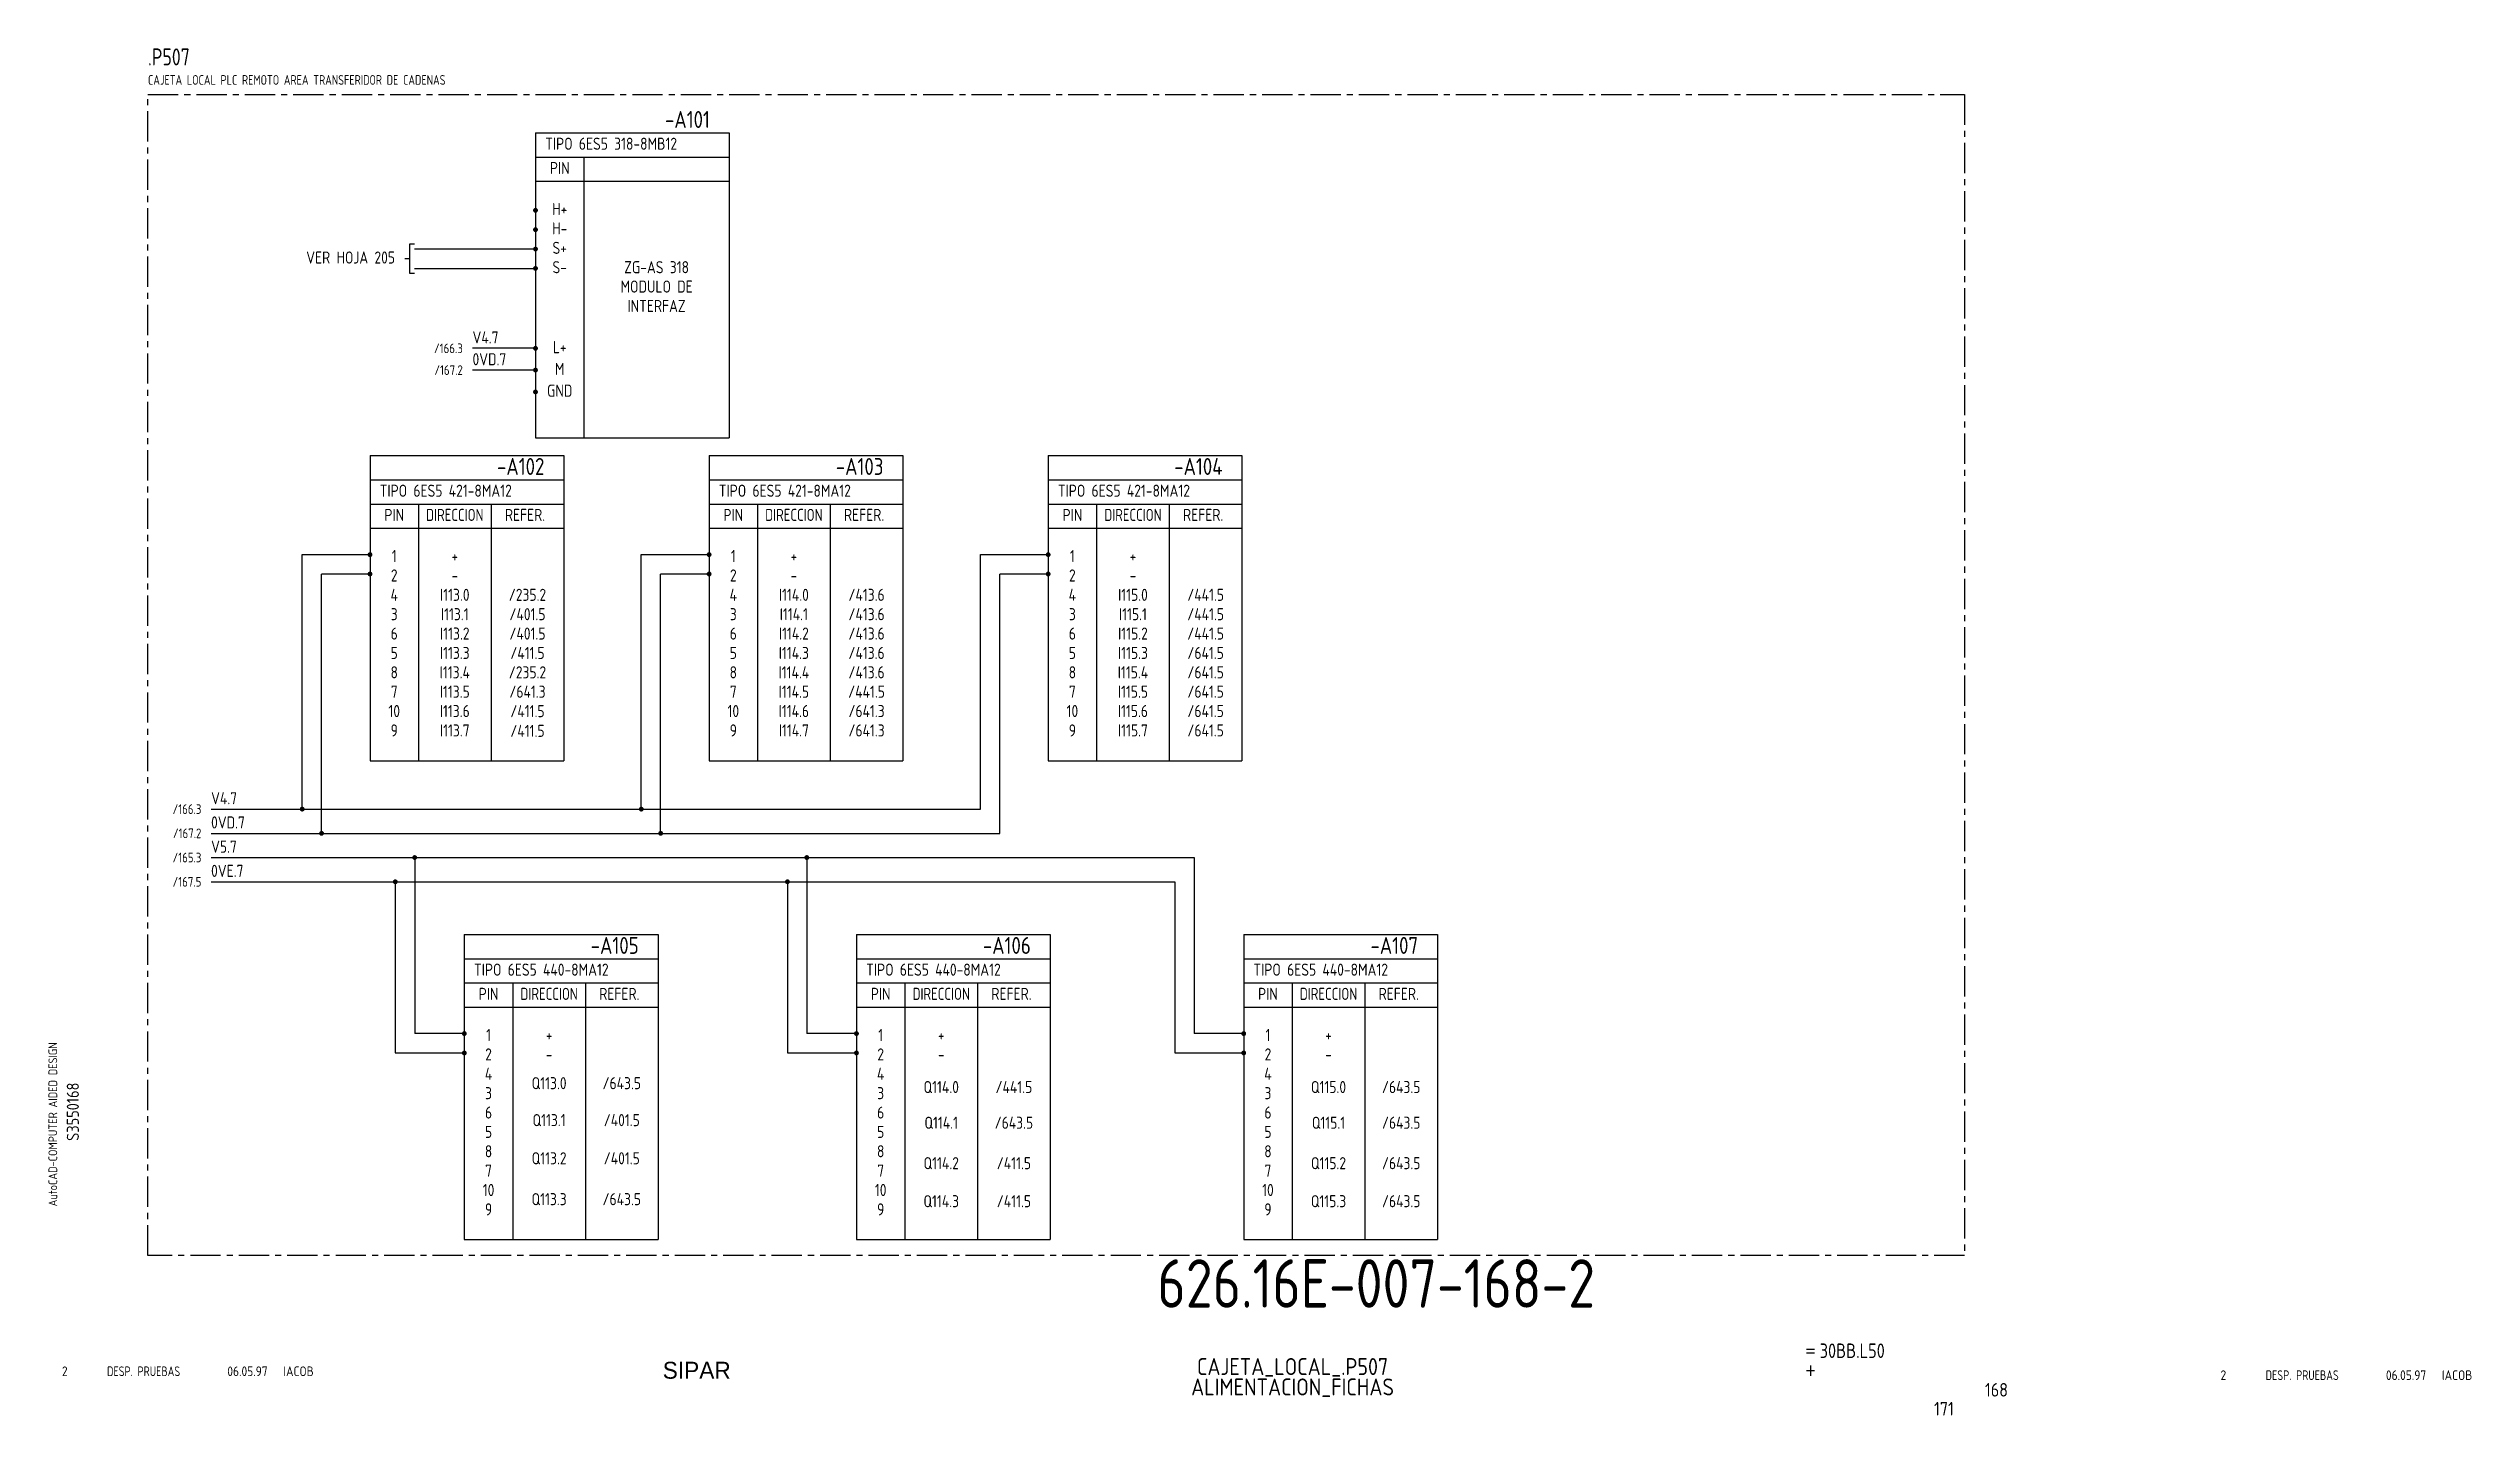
# Model space of a CAD drawing. Extents: x 10 to 1128, y 6 to 566.
# Drawn here: x 10 to 510, y 6 to 288 of the extents above; entities that cross this region are included whole.
import ezdxf
from ezdxf.enums import TextEntityAlignment as Align

# ---------------------------------------------------------------- set-up
doc = ezdxf.new("R2010")
doc.units = 0
doc.header["$LTSCALE"] = 5
doc.header["$MEASUREMENT"] = 0
doc.linetypes.add('CENTER', pattern=[2, 1.25, -0.25, 0.25, -0.25])
doc.layers.get('0').update_dxf_attribs({"linetype": 'CONTINUOUS'})
doc.layers.add('CART', color=7, linetype='CONTINUOUS')
doc.styles.add('DIN', font='DIN.shx', dxfattribs={"width": 0.85})
doc.styles.add('ISO', font='DIN', dxfattribs={"width": 0.8})
doc.styles.add('N', font='ROMANS', dxfattribs={"width": 0.85, "height": 3})
doc.styles.add('X', font='UNIV.SHX', dxfattribs={"height": 3.5})

msp = doc.modelspace()

# ---------------------------------------------------------------- texts
at = {"color": 3, "style": 'DIN', "width": 0.85}
for s, p in [('-A101', (146.21, 271.52)), ('-A102', (112.05, 199.87)), ('-A103', (182.05, 199.87)), ('-A104', (252.05, 199.87)), ('-A105', (131.52, 100.97)), ('-A106', (212.47, 100.97)), ('-A107', (292.42, 100.97))]:
    msp.add_text(s, height=3.5, dxfattribs=at).set_placement(p, align=Align.RIGHT)
at = {"style": 'DIN', "width": 0.85}
for s, p in [('TIPO 6ES5 318-8MB12', (112.21, 267.02)), ('V4.7', (97.21, 227.02)), ('0VD.7', (97.21, 222.52)), ('TIPO 6ES5 421-8MA12', (78.05, 195.37)), ('TIPO 6ES5 421-8MA12', (148.05, 195.37)), ('TIPO 6ES5 421-8MA12', (218.05, 195.37)), ('V4.7', (43.24, 131.87)), ('0VD.7', (43.24, 126.87)), ('V5.7', (43.24, 121.87)), ('0VE.7', (43.24, 116.87)), ('TIPO 6ES5 440-8MA12', (97.52, 96.47)), ('TIPO 6ES5 440-8MA12', (178.47, 96.47)), ('TIPO 6ES5 440-8MA12', (258.42, 96.47))]:
    msp.add_text(s, height=2.5, dxfattribs=at).set_placement(p)
at = {"style": 'DIN'}
for s, width, p in [('PIN', 0.85, (115.21, 262.02)), ('H+', 0.85, (115.21, 253.52)), ('H-', 0.85, (115.21, 249.52)), ('S+', 0.85, (115.21, 245.52)), ('S-', 0.85, (115.21, 241.52)), ('ZG-AS 318', 0.85, (135.21, 241.52)), ('MODULO DE', 0.85, (135.21, 237.52)), ('INTERFAZ', 0.85, (135.21, 233.52)), ('L+', 0.85, (115.21, 225.02)), ('M', 0.85, (115.21, 220.52)), ('GND', 0.85, (115.21, 216.02)), ('PIN', 0.85, (81.05, 190.37)), ('DIRECCION', 0.8, (93.55, 190.37)), ('REFER.', 0.85, (108.05, 190.37)), ('PIN', 0.85, (151.05, 190.37)), ('DIRECCION', 0.8, (163.55, 190.37)), ('REFER.', 0.85, (178.05, 190.37)), ('PIN', 0.85, (221.05, 190.37)), ('DIRECCION', 0.8, (233.55, 190.37)), ('REFER.', 0.85, (248.05, 190.37)), ('2', 0.85, (81.05, 177.87)), ('1', 0.85, (81.05, 181.87)), ('+', 0.85, (93.55, 181.87)), ('2', 0.85, (151.05, 177.87)), ('1', 0.85, (151.05, 181.87)), ('+', 0.85, (163.55, 181.87)), ('2', 0.85, (221.05, 177.87)), ('1', 0.85, (221.05, 181.87)), ('+', 0.85, (233.55, 181.87)), ('4', 0.85, (81.05, 173.87)), ('I113.0', 0.85, (93.55, 173.87)), ('-', 0.85, (93.55, 177.87)), ('/235.2', 0.85, (108.55, 173.87)), ('4', 0.85, (151.05, 173.87)), ('I114.0', 0.85, (163.55, 173.87)), ('-', 0.85, (163.55, 177.87)), ('/413.6', 0.85, (178.55, 173.87)), ('4', 0.85, (221.05, 173.87)), ('I115.0', 0.85, (233.55, 173.87)), ('-', 0.85, (233.55, 177.87)), ('/441.5', 0.85, (248.55, 173.87)), ('3', 0.85, (81.05, 169.87)), ('I113.1', 0.85, (93.55, 169.87)), ('/401.5', 0.85, (108.55, 169.87)), ('3', 0.85, (151.05, 169.87)), ('I114.1', 0.85, (163.55, 169.87)), ('/413.6', 0.85, (178.55, 169.87)), ('3', 0.85, (221.05, 169.87)), ('I115.1', 0.85, (233.55, 169.87)), ('/441.5', 0.85, (248.55, 169.87)), ('6', 0.85, (81.05, 165.87)), ('I113.2', 0.85, (93.55, 165.87)), ('/401.5', 0.85, (108.55, 165.87)), ('6', 0.85, (151.05, 165.87)), ('I114.2', 0.85, (163.55, 165.87)), ('/413.6', 0.85, (178.55, 165.87)), ('6', 0.85, (221.05, 165.87)), ('I115.2', 0.85, (233.55, 165.87)), ('/441.5', 0.85, (248.55, 165.87)), ('5', 0.85, (81.05, 161.87)), ('8', 0.85, (81.05, 157.87)), ('I113.4', 0.85, (93.55, 157.87)), ('I113.3', 0.85, (93.55, 161.87)), ('/235.2', 0.85, (108.55, 157.87)), ('/411.5', 0.85, (108.55, 161.87)), ('5', 0.85, (151.05, 161.87)), ('8', 0.85, (151.05, 157.87)), ('I114.4', 0.85, (163.55, 157.87)), ('I114.3', 0.85, (163.55, 161.87)), ('/413.6', 0.85, (178.55, 161.87)), ('/413.6', 0.85, (178.55, 157.87)), ('5', 0.85, (221.05, 161.87)), ('8', 0.85, (221.05, 157.87)), ('I115.4', 0.85, (233.55, 157.87)), ('I115.3', 0.85, (233.55, 161.87)), ('/641.5', 0.85, (248.55, 161.87)), ('/641.5', 0.85, (248.55, 157.87)), ('7', 0.85, (81.05, 153.87)), ('I113.5', 0.85, (93.55, 153.87)), ('/641.3', 0.85, (108.55, 153.87)), ('7', 0.85, (151.05, 153.87)), ('I114.5', 0.85, (163.55, 153.87)), ('/441.5', 0.85, (178.55, 153.87)), ('7', 0.85, (221.05, 153.87)), ('I115.5', 0.85, (233.55, 153.87)), ('/641.5', 0.85, (248.55, 153.87)), ('10', 0.85, (81.05, 149.87)), ('I113.6', 0.85, (93.55, 149.87)), ('/411.5', 0.85, (108.55, 149.85)), ('10', 0.85, (151.05, 149.87)), ('I114.6', 0.85, (163.55, 149.87)), ('/641.3', 0.85, (178.55, 149.87)), ('10', 0.85, (221.05, 149.87)), ('I115.6', 0.85, (233.55, 149.87)), ('/641.5', 0.85, (248.55, 149.87)), ('9', 0.85, (81.05, 145.87)), ('I113.7', 0.85, (93.55, 145.87)), ('/411.5', 0.85, (108.55, 145.78)), ('9', 0.85, (151.05, 145.87)), ('I114.7', 0.85, (163.55, 145.87)), ('/641.3', 0.85, (178.55, 145.87)), ('9', 0.85, (221.05, 145.87)), ('I115.7', 0.85, (233.55, 145.87)), ('/641.5', 0.85, (248.55, 145.87)), ('PIN', 0.85, (100.52, 91.47)), ('DIRECCION', 0.8, (113.02, 91.47)), ('REFER.', 0.85, (127.52, 91.47)), ('PIN', 0.85, (181.47, 91.47)), ('DIRECCION', 0.8, (193.97, 91.47)), ('REFER.', 0.85, (208.47, 91.47)), ('PIN', 0.85, (261.42, 91.47)), ('DIRECCION', 0.8, (273.92, 91.47)), ('REFER.', 0.85, (288.42, 91.47)), ('1', 0.85, (100.52, 82.97)), ('1', 0.85, (181.47, 82.97)), ('1', 0.85, (261.42, 82.97)), ('2', 0.85, (100.52, 78.97)), ('+', 0.85, (113.02, 82.97)), ('-', 0.85, (113.02, 78.97)), ('2', 0.85, (181.47, 78.97)), ('+', 0.85, (193.97, 82.97)), ('-', 0.85, (193.97, 78.97)), ('2', 0.85, (261.42, 78.97)), ('+', 0.85, (273.92, 82.97)), ('-', 0.85, (273.92, 78.97)), ('4', 0.85, (100.52, 74.97)), ('Q113.0', 0.85, (113.02, 73.03)), ('/643.5', 0.85, (128.02, 73.03)), ('4', 0.85, (181.47, 74.97)), ('4', 0.85, (261.42, 74.97)), ('3', 0.85, (100.52, 70.97)), ('3', 0.85, (181.47, 70.97)), ('Q114.0', 0.85, (193.97, 72.23)), ('/441.5', 0.85, (208.97, 72.23)), ('3', 0.85, (261.42, 70.97)), ('Q115.0', 0.85, (273.92, 72.23)), ('/643.5', 0.85, (288.92, 72.23)), ('6', 0.85, (100.52, 66.97)), ('5', 0.85, (100.52, 62.97)), ('Q113.1', 0.85, (113.02, 65.4)), ('/401.5', 0.85, (128.02, 65.4)), ('5', 0.85, (181.47, 62.97)), ('6', 0.85, (181.47, 66.97)), ('Q114.1', 0.85, (193.97, 64.86)), ('/643.5', 0.85, (208.97, 64.86)), ('6', 0.85, (261.42, 66.97)), ('5', 0.85, (261.42, 62.97)), ('Q115.1', 0.85, (273.92, 64.86)), ('/643.5', 0.85, (288.92, 64.86)), ('8', 0.85, (100.52, 58.97)), ('Q113.2', 0.85, (113.02, 57.52)), ('/401.5', 0.85, (128.02, 57.52)), ('8', 0.85, (181.47, 58.97)), ('8', 0.85, (261.42, 58.97)), ('7', 0.85, (100.52, 54.97)), ('7', 0.85, (181.47, 54.97)), ('Q114.2', 0.85, (193.97, 56.51)), ('/411.5', 0.85, (208.97, 56.51)), ('7', 0.85, (261.42, 54.97)), ('Q115.2', 0.85, (273.92, 56.51)), ('/643.5', 0.85, (288.92, 56.51)), ('10', 0.85, (100.52, 50.97)), ('Q113.3', 0.85, (113.02, 49.08)), ('/643.5', 0.85, (128.02, 49.08)), ('10', 0.85, (181.47, 50.97)), ('Q114.3', 0.85, (193.97, 48.66)), ('/411.5', 0.85, (208.97, 48.66)), ('10', 0.85, (261.42, 50.97)), ('Q115.3', 0.85, (273.92, 48.66)), ('/643.5', 0.85, (288.92, 48.66)), ('9', 0.85, (100.52, 46.97)), ('9', 0.85, (181.47, 46.97)), ('9', 0.85, (261.42, 46.97))]:
    msp.add_text(s, height=2.5, dxfattribs=dict(at, width=width)).set_placement(p, align=Align.CENTER)
at = {"style": 'DIN', "width": 0.85}
for s, height, p in [('VER HOJA 205', 2.5, (81.21, 243.52)), ('/166.3', 2, (95.21, 225.02)), ('/167.2', 2, (95.21, 220.52)), ('/166.3', 2, (41.24, 129.87)), ('/167.2', 2, (41.24, 124.87)), ('/165.3', 2, (41.24, 119.87)), ('/167.5', 2, (41.24, 114.87))]:
    msp.add_text(s, height=height, dxfattribs=at).set_placement(p, align=Align.RIGHT)
at = {"color": 2, "insert": (238.59, 37.92), "char_height": 10, "width": 111.0411, "attachment_point": 1, "style": 'DIN'}
msp.add_mtext('626.16E-007-168-2', dxfattribs=at)
at = {"layer": 'CART', "color": 1, "style": 'DIN', "width": 0.9}
msp.add_text('AutoCAD-COMPUTER AIDED DESIGN', height=1.8, rotation=90, dxfattribs=at).set_placement((11.47, 48.84))
at = {"layer": 'CART', "color": 3, "style": 'N', "width": 0.85}
for s, p in [('=', (372.24, 17.91)), ('+', (372.24, 13.87))]:
    msp.add_text(s, height=2.5, dxfattribs=at).set_placement(p)
at = {"layer": 'CART', "color": 3, "style": 'DIN', "width": 0.9, "flags": 1}
msp.add_attdef('S3550168', text='', height=2.5, rotation=90, dxfattribs=at).set_placement((15.95, 68.38), align=Align.CENTER)
at = {"layer": 'CART', "color": 3, "style": 'DIN', "width": 0.85}
msp.add_attdef('30BB.L50', text='', height=3, dxfattribs=at).set_placement((375.33, 16.63), align=Align.BOTTOM_LEFT)
at = {"layer": 'CART', "color": 6, "style": 'X', "flags": 1}
msp.add_attdef('SIPAR', text='', height=3.5, dxfattribs=at).set_placement((143.5, 15), align=Align.MIDDLE)
at = {"layer": 'CART', "color": 2, "style": 'DIN', "width": 0.9, "flags": 1}
for tag, p in [('CAJETA_LOCAL_.P507', (266.5, 15.6)), ('ALIMENTACION_FICHAS', (266.5, 11.39))]:
    msp.add_attdef(tag, text='', height=3.5, dxfattribs=at).set_placement(p, align=Align.MIDDLE)
msp.add_attdef('168', text='', height=2.8, dxfattribs=at).set_placement((414.2, 9.56), align=Align.RIGHT)
at = {"layer": 'CART', "color": 7, "style": 'DIN', "width": 0.9, "flags": 1}
msp.add_attdef('171', (398.93, 5.65), '', height=2.8, dxfattribs=at)

# ---------------------------------------------------------------- blocks, each defined once
blk = doc.blocks.new('BOX')
at = {"color": 3, "style": 'ISO', "width": 0.8}
blk.add_attdef('BOX', (0, 6), '', height=3.5, dxfattribs=at)
at = {"color": 7, "style": 'ISO', "width": 0.8}
blk.add_attdef('DESC', (0, 2), '', height=2, dxfattribs=at)
blk = doc.blocks.new('REV2')
at = {"color": 3, "style": 'DIN'}
for s, width, p in [('2', 0.9, (12.45, 13.79)), ('DESP. PRUEBAS', 0.8, (21.76, 13.79)), ('06.05.97', 0.9, (46.59, 13.79)), ('IACOB', 0.9, (58.16, 13.79))]:
    blk.add_text(s, height=2, dxfattribs=dict(at, width=width)).set_placement(p)

# ---------------------------------------------------------------- linework, layer by layer
at = {"color": 3}
for p, q in [((110.21, 270.52), (150.21, 270.52)), ((110.21, 270.52), (110.21, 207.52)), ((150.21, 270.52), (150.21, 207.52)), ((110.21, 265.52), (150.21, 265.52)), ((120.21, 265.52), (120.21, 207.52)), ((110.21, 260.52), (150.21, 260.52)), ((110.21, 207.52), (150.21, 207.52)), ((76.05, 203.87), (116.05, 203.87)), ((76.05, 203.87), (76.05, 140.87)), ((116.05, 203.87), (116.05, 140.87)), ((146.05, 203.87), (186.05, 203.87)), ((146.05, 203.87), (146.05, 140.87)), ((186.05, 203.87), (186.05, 140.87)), ((216.05, 203.87), (256.05, 203.87)), ((216.05, 203.87), (216.05, 140.87)), ((256.05, 203.87), (256.05, 140.87)), ((76.05, 198.87), (116.05, 198.87)), ((146.05, 198.87), (186.05, 198.87)), ((216.05, 198.87), (256.05, 198.87)), ((76.05, 193.87), (116.05, 193.87)), ((86.05, 193.87), (86.05, 140.87)), ((101.05, 193.87), (101.05, 140.87)), ((146.05, 193.87), (186.05, 193.87)), ((156.05, 193.87), (156.05, 140.87)), ((171.05, 193.87), (171.05, 140.87)), ((216.05, 193.87), (256.05, 193.87)), ((226.05, 193.87), (226.05, 140.87)), ((241.05, 193.87), (241.05, 140.87)), ((76.05, 188.87), (116.05, 188.87)), ((146.05, 188.87), (186.05, 188.87)), ((216.05, 188.87), (256.05, 188.87)), ((76.05, 140.87), (116.05, 140.87)), ((146.05, 140.87), (186.05, 140.87)), ((216.05, 140.87), (256.05, 140.87)), ((95.52, 104.97), (95.52, 41.97)), ((95.52, 104.97), (135.52, 104.97)), ((135.52, 104.97), (135.52, 41.97)), ((176.47, 104.97), (176.47, 41.97)), ((176.47, 104.97), (216.47, 104.97)), ((216.47, 104.97), (216.47, 41.97)), ((256.42, 104.97), (256.42, 41.97)), ((256.42, 104.97), (296.42, 104.97)), ((296.42, 104.97), (296.42, 41.97)), ((95.52, 99.97), (135.52, 99.97)), ((176.47, 99.97), (216.47, 99.97)), ((256.42, 99.97), (296.42, 99.97)), ((95.52, 94.97), (135.52, 94.97)), ((105.52, 94.97), (105.52, 41.97)), ((120.52, 94.97), (120.52, 41.97)), ((176.47, 94.97), (216.47, 94.97)), ((186.47, 94.97), (186.47, 41.97)), ((201.47, 94.97), (201.47, 41.97)), ((256.42, 94.97), (296.42, 94.97)), ((266.42, 94.97), (266.42, 41.97)), ((281.42, 94.97), (281.42, 41.97)), ((95.52, 89.97), (135.52, 89.97)), ((176.47, 89.97), (216.47, 89.97)), ((256.42, 89.97), (296.42, 89.97)), ((95.52, 41.97), (135.52, 41.97)), ((176.47, 41.97), (216.47, 41.97)), ((256.42, 41.97), (296.42, 41.97))]:
    msp.add_line(p, q, dxfattribs=at)
for p, q in [((84.21, 247.52), (84.21, 241.52)), ((85.21, 247.52), (84.21, 247.52)), ((110.21, 246.52), (85.21, 246.52)), ((84.21, 244.52), (83.21, 244.52)), ((84.21, 241.52), (85.21, 241.52)), ((85.21, 242.52), (110.21, 242.52)), ((110.21, 226.02), (97.21, 226.02)), ((110.21, 221.52), (97.21, 221.52)), ((62.05, 130.87), (62.05, 183.42)), ((62.05, 183.42), (76.05, 183.42)), ((132.05, 130.87), (132.05, 183.42)), ((132.05, 183.42), (146.05, 183.42)), ((202.05, 130.87), (202.05, 183.42)), ((202.05, 183.42), (216.05, 183.42)), ((66.05, 125.87), (66.05, 179.42)), ((76.05, 179.42), (66.05, 179.42)), ((136.05, 125.87), (136.05, 179.42)), ((146.05, 179.42), (136.05, 179.42)), ((206.05, 125.87), (206.05, 179.42)), ((216.05, 179.42), (206.05, 179.42)), ((43.24, 130.87), (202.05, 130.87)), ((43.24, 125.87), (206.05, 125.87)), ((43.24, 120.87), (246.17, 120.87)), ((85.27, 120.87), (85.27, 84.52)), ((166.22, 120.87), (166.22, 84.52)), ((246.17, 120.87), (246.17, 84.52)), ((43.24, 115.87), (242.17, 115.87)), ((81.27, 115.87), (81.27, 80.52)), ((162.22, 115.87), (162.22, 80.52)), ((242.17, 115.87), (242.17, 80.52)), ((81.27, 80.52), (95.27, 80.52)), ((95.27, 84.52), (85.27, 84.52)), ((162.22, 80.52), (176.22, 80.52)), ((176.22, 84.52), (166.22, 84.52)), ((242.17, 80.52), (256.17, 80.52)), ((256.17, 84.52), (246.17, 84.52))]:
    msp.add_line(p, q)
at = {"color": 3, "linetype": 'CENTER'}
msp.add_lwpolyline([(30.21, 38.73), (30.21, 278.44), (405.21, 278.44), (405.21, 38.73)], close=True, dxfattribs=at)
at = {"linetype": 'Continuous', "const_width": 0.5}
for points in [[(109.96, 254.52, 1), (110.46, 254.52, 1)], [(109.96, 250.52, 1), (110.46, 250.52, 1)], [(109.96, 246.52, 1), (110.46, 246.52, 1)], [(109.96, 242.52, 1), (110.46, 242.52, 1)], [(109.96, 226.02, 1), (110.46, 226.02, 1)], [(109.96, 221.52, 1), (110.46, 221.52, 1)], [(109.96, 217.02, 1), (110.46, 217.02, 1)], [(75.8, 183.42, -1), (76.3, 183.42, -1)], [(145.8, 183.42, -1), (146.3, 183.42, -1)], [(215.8, 183.42, -1), (216.3, 183.42, -1)], [(75.8, 179.42, -1), (76.3, 179.42, -1)], [(145.8, 179.42, -1), (146.3, 179.42, -1)], [(215.8, 179.42, -1), (216.3, 179.42, -1)], [(95.27, 84.52, -1), (95.77, 84.52, -1)], [(95.27, 80.52, -1), (95.77, 80.52, -1)], [(176.22, 84.52, -1), (176.72, 84.52, -1)], [(176.22, 80.52, -1), (176.72, 80.52, -1)], [(256.17, 84.52, -1), (256.67, 84.52, -1)], [(256.17, 80.52, -1), (256.67, 80.52, -1)]]:
    msp.add_lwpolyline(points, format="xyb", close=True, dxfattribs=at)
at = {"const_width": 0.5}
for points in [[(61.8, 130.87, -1), (62.3, 130.87, -1)], [(131.8, 130.87, -1), (132.3, 130.87, -1)], [(65.8, 125.87, -1), (66.3, 125.87, -1)], [(135.8, 125.87, -1), (136.3, 125.87, -1)], [(85.02, 120.87, -1), (85.52, 120.87, -1)], [(165.97, 120.87, -1), (166.47, 120.87, -1)], [(81.02, 115.87, -1), (81.52, 115.87, -1)], [(161.97, 115.87, -1), (162.47, 115.87, -1)]]:
    msp.add_lwpolyline(points, format="xyb", close=True, dxfattribs=at)

# ---------------------------------------------------------------- block references
msp.add_blockref('BOX', (30.21, 278.44)).add_auto_attribs({'BOX': '.P507', 'DESC': 'CAJETA LOCAL PLC REMOTO AREA TRANSFERIDOR DE CADENAS'})
at = {"linetype": 'Continuous'}
msp.add_blockref('REV2', (0, 0), dxfattribs=at)
msp.add_blockref('REV2', (445.62, -0.81))

msp.set_redraw_order([(e.dxf.handle, doc.entitydb.next_handle()) for e in msp.query("TEXT MTEXT ATTDEF DIMENSION ARC_DIMENSION")])  # texts and dimensions are drawn at this point

doc.saveas('drawing.dxf')
